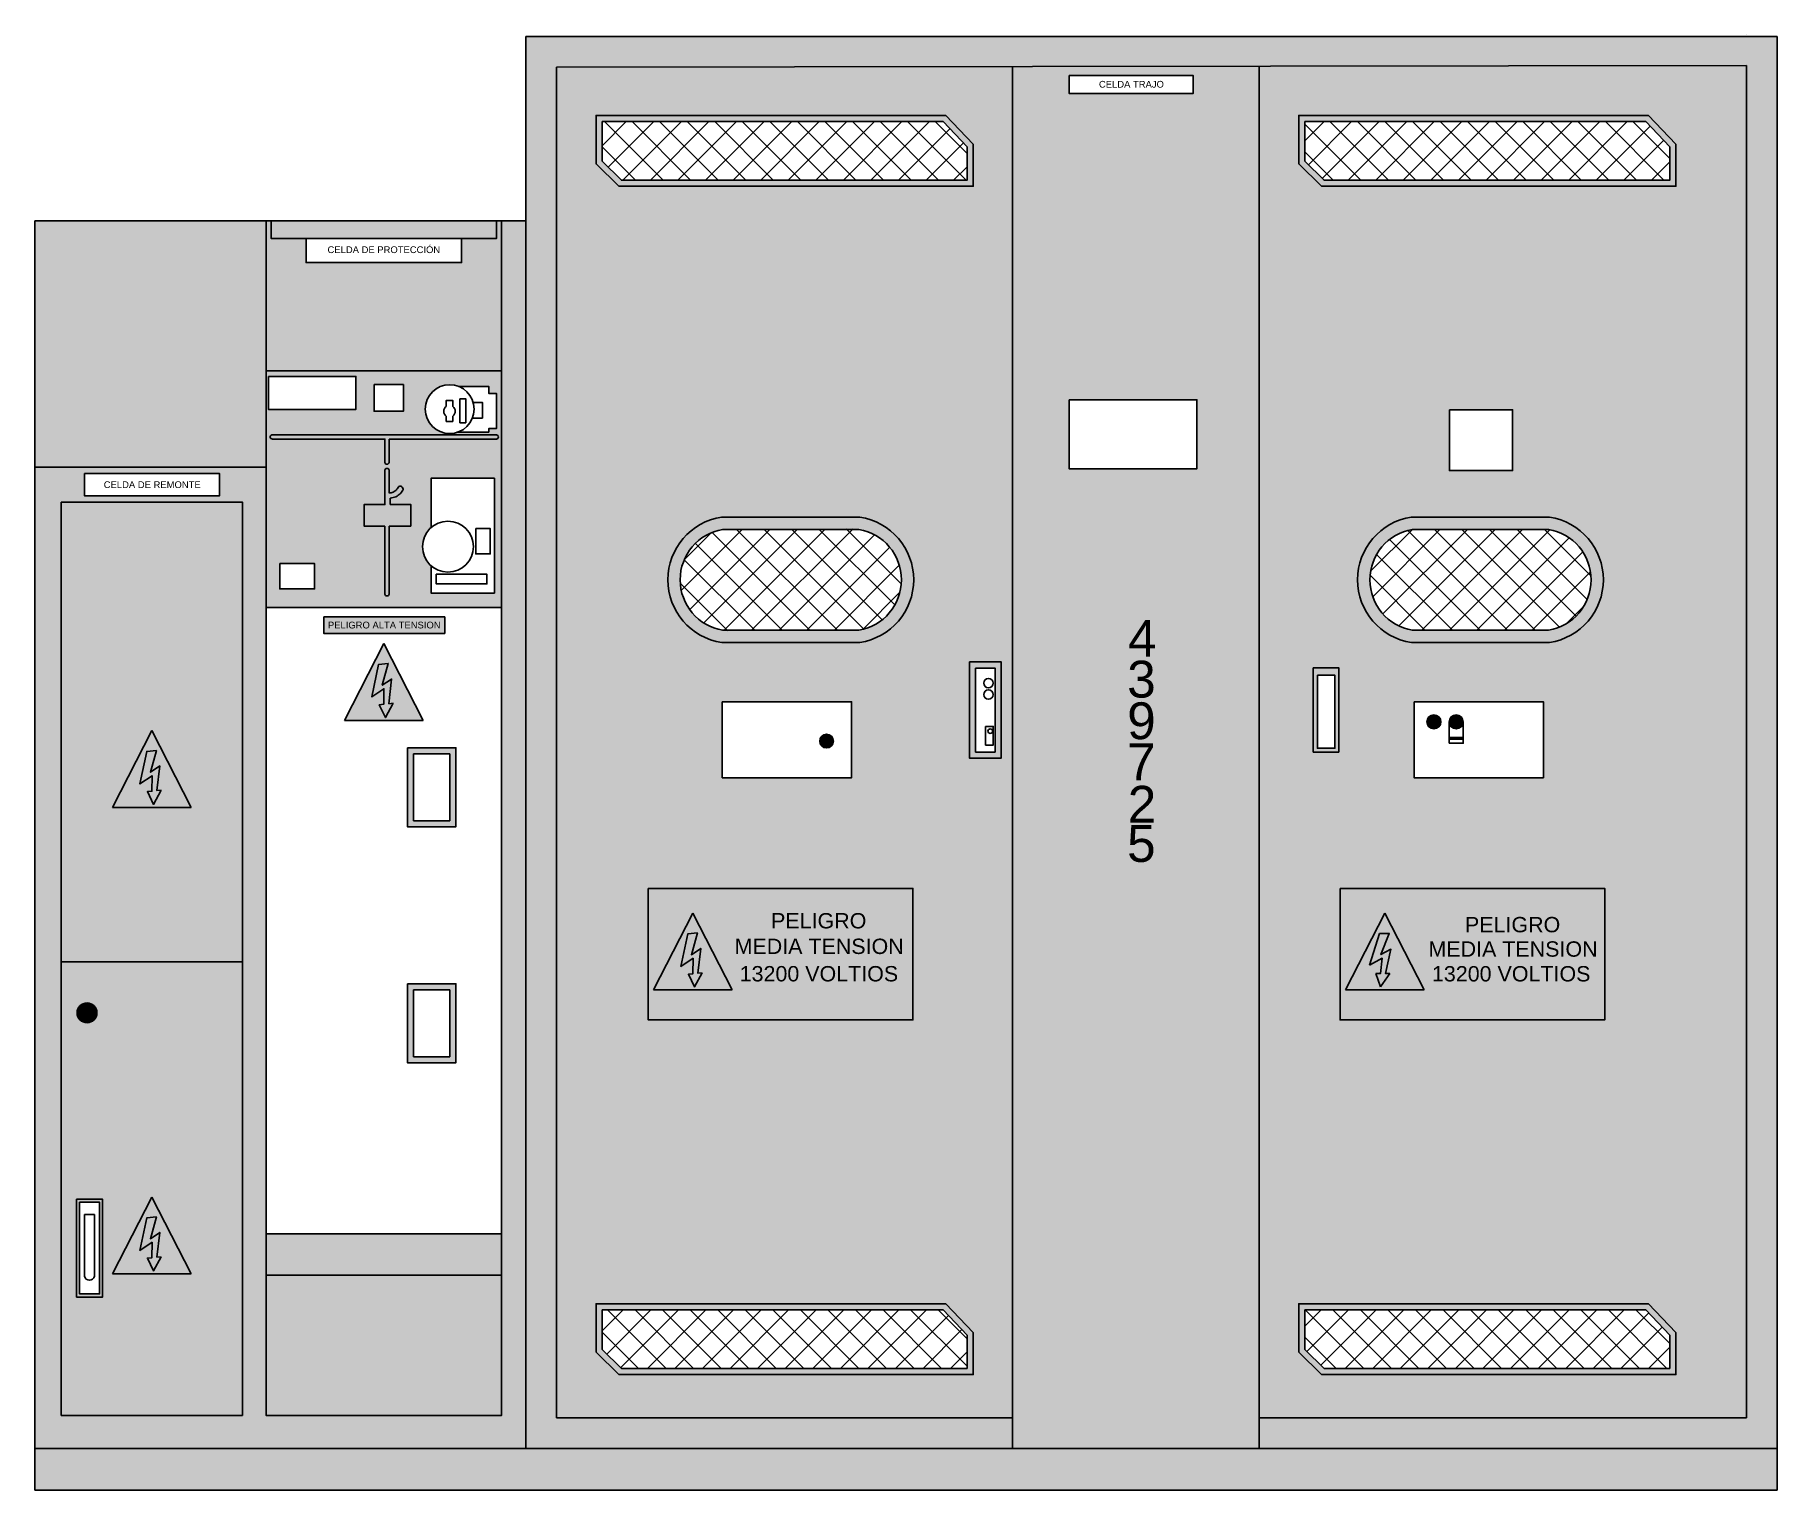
# Model space of a CAD drawing. Header units: metres. Extents: x 81 to 650, y -25 to 177.
# Drawn here: x 235.554 to 238.393, y 34.676 to 37.047 of the extents above; entities that cross this region are included whole.
import ezdxf

# ---------------------------------------------------------------- set-up
doc = ezdxf.new("R2010")
doc.units = ezdxf.units.M
doc.layers.add('EQUIPOS', color=7, linetype='Continuous', true_color=0xc7c7c7)
doc.layers.add('RE80', color=7, linetype='Continuous', lineweight=15)
doc.styles.add('ROMANS', font='arial.ttf')
pattern_1 = [(45, (150.3793699838491, -138.0478908031849), (-0.02245064030267288, 0.02245064030267288), []), (135, (150.3793699838491, -138.0478908031849), (-0.02245064030267288, -0.02245064030267288), [])]

msp = doc.modelspace()

# ---------------------------------------------------------------- texts
at = {"layer": 'RE80', "style": 'ROMANS'}
for s, height, p in [('PELIGRO ALTA TENSION', 0.011, (236.0317080534778, 36.07967879064925, -9.81162884272635e-09)), ('4', 0.06, (237.335192363609, 36.03360260328989, -9.81162884272635e-09)), ('3', 0.06, (237.3338417496936, 35.96711684283552, -9.81162884272635e-09)), ('9', 0.06, (237.3338008219992, 35.89930619125089, -9.81162884272635e-09)), ('7', 0.06, (237.3336166473744, 35.83236546900554, -9.81162884272635e-09)), ('2', 0.06, (237.3346807674289, 35.7632633071532, -9.81162884272635e-09)), ('5', 0.06, (237.3336371112215, 35.69938986302472, -9.81162884272635e-09)), ('PELIGRO', 0.025, (236.7536806668668, 35.5910385895926, -9.81162884272635e-09)), ('PELIGRO', 0.025, (237.8841510950311, 35.58471675629331, -9.81162884272635e-09)), ('MEDIA TENSION', 0.025, (236.6942417173443, 35.54937192292594, -9.81162884272635e-09)), ('MEDIA TENSION', 0.025, (237.8247121455086, 35.54497503797823, -9.81162884272635e-09)), ('13200 VOLTIOS', 0.025, (236.7025371461462, 35.50472713006817, -9.81162884272635e-09)), ('13200 VOLTIOS', 0.025, (237.8303874660111, 35.50465967305905, -9.81162884272635e-09))]:
    msp.add_text(s, height=height, dxfattribs=at).set_placement(p)
at = {"layer": 'RE80', "ltscale": 0.015, "char_height": 0.011, "width": 0.1824428785811733, "attachment_point": 4, "style": 'ROMANS'}
for s, insert in [('\\pxqc;CELDA TRAJO', (237.2495394178288, 36.96608302356243, -9.81162884272635e-09)), ('\\pxqc;CELDA DE PROTECCIÓN', (236.0316070038384, 36.69655354743705, -9.81162884272635e-09)), ('\\pxqc;CELDA DE REMONTE', (235.6542133286947, 36.31377699410854, -9.81162884272635e-09))]:
    msp.add_mtext(s, dxfattribs=dict(at, insert=insert))

# ---------------------------------------------------------------- hatches: boundary and pattern name
at = {"transparency": 33554687}
h = msp.add_hatch(color=256, dxfattribs=at)
h.dxf.hatch_style = 1
h.paths.add_polyline_path([(237.0830072694893, 36.86834268693443), (237.0382403667734, 36.91530922995264), (236.4685324828207, 36.91530922995264), (236.4685324828207, 36.83646927154896), (236.5056917099266, 36.79990516243629), (237.0830072694893, 36.79990516243629)])
h.paths.add_polyline_path([(236.4785324828207, 36.84065877211378), (236.4785324828207, 36.90530922995265), (237.0339570870636, 36.90530922995265), (237.0730072694893, 36.86434030064333), (237.0730072694893, 36.80990516243628), (236.5097866387147, 36.80990516243628)], flags=16)
h = msp.add_hatch(dxfattribs=at)
h.set_pattern_fill('ANSI37', color=256, scale=0.01)
h.set_pattern_definition(pattern_1)
h.paths.add_polyline_path([(237.0339570870636, 36.90530922995265), (236.4785324828207, 36.90530922995265), (236.4785324828207, 36.84065877211378), (236.5097866387147, 36.80990516243628), (237.0730072694893, 36.80990516243628), (237.0730072694893, 36.86434030064333)])
h = msp.add_hatch(color=256, dxfattribs=at)
h.dxf.hatch_style = 1
h.paths.add_polyline_path([(238.2277888388718, 36.86834268693443), (238.183021936156, 36.91530922995264), (237.6133140522032, 36.91530922995264), (237.6133140522032, 36.83646927154896), (237.6504732793091, 36.79990516243629), (238.2277888388718, 36.79990516243629)])
h.paths.add_polyline_path([(237.6233140522032, 36.84065877211378), (237.6233140522032, 36.90530922995265), (238.1787386564462, 36.90530922995265), (238.2177888388718, 36.86434030064333), (238.2177888388718, 36.80990516243628), (237.6545682080972, 36.80990516243628)], flags=16)
h = msp.add_hatch(dxfattribs=at)
h.set_pattern_fill('ANSI37', color=256, scale=0.01)
h.set_pattern_definition([(45, (150.4834360743852, -138.0478908031849), (-0.02245064030267288, 0.02245064030267288), []), (135, (150.4834360743852, -138.0478908031849), (-0.02245064030267288, -0.02245064030267288), [])])
h.paths.add_polyline_path([(238.0202712774125, 36.24100024014311), (237.7986057461542, 36.24100024014311, 0.8451280162806809), (237.7986057461542, 36.07680292269518), (238.0202712774125, 36.07680292269512, 0.8451280162807256)])
h.paths.add_polyline_path([(238.1787386564462, 36.90530922995265), (237.6233140522032, 36.90530922995265), (237.6233140522032, 36.84065877211378), (237.6545682080972, 36.80990516243628), (238.2177888388718, 36.80990516243628), (238.2177888388718, 36.86434030064333)])
h.paths.add_polyline_path([(238.1787386564462, 34.96964873537661), (237.6233140522032, 34.96964873537661), (237.6233140522032, 34.90499827753774), (237.6545682080972, 34.87424466786024), (238.2177888388718, 34.87424466786024), (238.2177888388718, 34.92867980606729)])
h = msp.add_hatch(color=102, dxfattribs=at)
h.dxf.hatch_style = 1
h.paths.add_polyline_path([(236.3064889460361, 36.74391573865506), (235.9391217756306, 36.74391573865506), (235.9391217756306, 36.71494223326943), (236.3064889460361, 36.71494223326943)])
h = msp.add_hatch(color=256, dxfattribs=at)
h.dxf.hatch_style = 1
h.paths.add_polyline_path([(236.3064576469755, 36.39490400174589), (235.9405605777322, 36.39490400174589, 1), (235.9414222704338, 36.38823458382842), (236.124573872288, 36.38823458382842), (236.124573872288, 36.35000212096384, 0.8736525840316934), (236.1312377152445, 36.34996097235413), (236.1312377152445, 36.38819343521868), (236.3064164983656, 36.38824015878947, 0.8736525840051664)])
h = msp.add_hatch(color=256, dxfattribs=at)
h.dxf.hatch_style = 1
edge = h.paths.add_edge_path()
edge.add_line((236.1670194155371, 36.28143616645548), (236.1330706203156, 36.28143616645548))
edge.add_line((236.1330706203156, 36.28143616645548), (236.1330706203156, 36.29206058188095))
edge.add_spline(control_points=[(236.1330706203156, 36.29206058188095), (236.1346454971145, 36.29224892178277), (236.1393271201459, 36.29280879822701), (236.1459906863037, 36.29593621308274), (236.1512757765374, 36.30056956011188), (236.1536178042597, 36.3042340996621), (236.1547420614943, 36.30720297202657), (236.1529078154449, 36.30967855504429), (236.1505159927561, 36.31189891082755), (236.1467301924179, 36.31103272687332), (236.1447623853236, 36.30720623888712), (236.140956311156, 36.30309188026374), (236.1359488412291, 36.30057054173307), (236.1323975634593, 36.30026858523462), (236.1313024200043, 36.30017546785422)], knot_values=[0, 0, 0, 0, 0.004744850400490663, 0.01410497692899105, 0.02157267402744764, 0.02540063675111798, 0.02728628536897899, 0.03053895252552371, 0.03368873879008212, 0.03656794321035224, 0.04062235776694156, 0.04599211527873268, 0.05337108997953751, 0.0566612340890307, 0.0566612340890307, 0.0566612340890307, 0.0566612340890307], degree=3, periodic=0)
edge.add_line((236.1313024200043, 36.30017546785419), (236.1313024200043, 36.33735050959106))
edge.add_arc((236.1279677110456, 36.33691966324025), 0.003362426566850112, 7.361865679523738, 171.9305511075677)
edge.add_line((236.1246385770479, 36.33739165820077), (236.1246385770479, 36.28143616645548))
edge.add_line((236.1246385770479, 36.28143616645548), (236.0905232819588, 36.28143616645548))
edge.add_line((236.0905232819588, 36.28143616645548), (236.0905232819588, 36.24642829648235))
edge.add_line((236.0905232819588, 36.24642829648235), (236.1246385770479, 36.24642829648235))
edge.add_line((236.1246385770479, 36.24642829648235), (236.1246385770479, 36.13549457645195))
edge.add_arc((236.1279732860066, 36.13592542280276), 0.003362426566849572, 187.3618656795237, 352.8459838771693)
edge.add_line((236.1313095359834, 36.1355066764477), (236.1313095359834, 36.24644039647816))
edge.add_line((236.1313095359834, 36.24644039647816), (236.1670194155371, 36.24644039647816))
edge.add_line((236.1670194155371, 36.24644039647816), (236.1670194155371, 36.28143616645548))
h = msp.add_hatch(color=256, dxfattribs=at)
h.dxf.hatch_style = 1
h.paths.add_polyline_path([(236.8982095323273, 36.26100024014312), (236.6733682337948, 36.26100024014312, 0.859913284335704), (236.6733682337948, 36.05680292269517), (236.8982095323273, 36.05680292269511, 0.8599132843357048)])
h.paths.add_polyline_path([(236.8966216486902, 36.24100024014311, -0.8451280162807256), (236.8966216486902, 36.07680292269512), (236.6749561174319, 36.07680292269518, -0.8451280162806809), (236.6749561174319, 36.24100024014311)], flags=16)
h = msp.add_hatch(color=256, dxfattribs=at)
h.dxf.hatch_style = 1
h.paths.add_polyline_path([(238.0218591610496, 36.26100024014312), (237.7970178625171, 36.26100024014312, 0.859913284335704), (237.7970178625171, 36.05680292269517), (238.0218591610496, 36.05680292269511, 0.8599132843357048)])
h.paths.add_polyline_path([(238.0202712774125, 36.24100024014311, -0.8451280162807256), (238.0202712774125, 36.07680292269512), (237.7986057461542, 36.07680292269518, -0.8451280162806809), (237.7986057461542, 36.24100024014311)], flags=16)
h = msp.add_hatch(dxfattribs=at)
h.set_pattern_fill('ANSI37', color=256, scale=0.01)
h.set_pattern_definition(pattern_1)
h.paths.add_polyline_path([(236.6749561174319, 36.24100024014311, 1), (236.702715699756, 36.07680292269517), (236.8966216486902, 36.07680292269512, 1), (236.8688620663661, 36.24100024014311)])
h = msp.add_hatch(color=2, dxfattribs=at)
h.dxf.hatch_style = 1
h.paths.add_polyline_path([(236.221920720832, 36.07166830692944), (236.221920720832, 36.09843176597411), (236.0249676389947, 36.09843176597411), (236.0249676389947, 36.07166830692944)])
h = msp.add_hatch(color=2, dxfattribs=at)
h.dxf.hatch_style = 1
h.paths.add_polyline_path([(236.1228053608334, 36.05495154716147), (236.0587252006103, 35.92972821301493), (236.1868855210564, 35.92972821301493)])
h.paths.add_polyline_path([(236.1032497027095, 35.968098814706), (236.1143155149269, 36.02101999028758), (236.1299950147189, 36.02268855597134), (236.12026105403, 35.98705952379461), (236.1354956885097, 35.99730011744413), (236.1309617802501, 35.95701317056046), (236.1379104371088, 35.95775262593443), (236.1252516517819, 35.93459264414278), (236.1153265296785, 35.95538567541956), (236.1225974796529, 35.95615942826734), (236.122986554246, 35.98135567224639)], flags=16)
h = msp.add_hatch(color=256, dxfattribs=at)
h.dxf.hatch_style = 1
h.paths.add_polyline_path([(236.1299950147189, 36.02268855597134), (236.1143155149269, 36.02101999028758), (236.1032497027095, 35.968098814706), (236.122986554246, 35.98135567224639), (236.1225974796529, 35.95615942826734), (236.1153265296785, 35.95538567541956), (236.1252516517819, 35.93459264414278), (236.1379104371088, 35.95775262593443), (236.1309617802501, 35.95701317056046), (236.1354956885097, 35.99730011744413), (236.12026105403, 35.98705952379461)])
h = msp.add_hatch(color=256, dxfattribs=at)
h.dxf.hatch_style = 1
h.paths.add_polyline_path([(237.1286687045765, 36.02516852452738), (237.0768784946752, 36.02516852452738), (237.0768784946752, 35.86838570468077), (237.1286687045765, 35.86838570468077)])
h.paths.add_polyline_path([(237.0868784946751, 36.01516852452738), (237.1186687045765, 36.01516852452738), (237.1186687045765, 35.87838570468077), (237.0868784946751, 35.87838570468077)], flags=16)
h.paths.add_polyline_path([(237.103147686047, 35.92005725760583), (237.1157133532492, 35.92005725760583), (237.1157133532492, 35.88955896599518), (237.103147686047, 35.88955896599518)], flags=0)
h.paths.add_polyline_path([(237.1145959178472, 35.91232547661636, -1), (237.1070668581461, 35.91232547661636, -1)], flags=0)
h.paths.add_polyline_path([(237.1000426022326, 35.97207118445701, -1), (237.1153744984487, 35.97207118445701, -1)], flags=0)
h.paths.add_polyline_path([(237.1000426022326, 35.99055995085016, -1), (237.1153744984487, 35.99055995085016, -1)], flags=0)
h = msp.add_hatch(color=256, dxfattribs=at)
h.dxf.hatch_style = 1
h.paths.add_polyline_path([(237.6784179948866, 36.01560146476584), (237.6370020505226, 36.01560146476584), (237.6370020505226, 35.87838570468077), (237.6784179948866, 35.87838570468077)])
h.paths.add_polyline_path([(237.6723045904026, 36.00333179980692), (237.6723045904026, 35.88459169098994), (237.6437194823695, 35.88459169098994), (237.6437194823695, 36.00333179980692)], flags=16)
h = msp.add_hatch(color=256, dxfattribs=at)
h.dxf.hatch_style = 1
h.paths.add_polyline_path([(237.8221817796382, 35.92752969258203, 1), (237.8449505966673, 35.92752969258203, 1)])
h = msp.add_hatch(color=256, dxfattribs=at)
h.dxf.hatch_style = 1
h.paths.add_polyline_path([(237.8584903960534, 35.92752969258203, 1), (237.8812592130824, 35.92752969258203, 1)])
h = msp.add_hatch(color=2, dxfattribs=at)
h.dxf.hatch_style = 1
h.paths.add_polyline_path([(235.6809815098948, 35.78816590497814), (235.8091418303409, 35.78816590497814), (235.7450616701178, 35.91338923912468)])
h.paths.add_polyline_path([(235.725506011994, 35.82653650666921), (235.7365718242114, 35.8794576822508), (235.7522513240034, 35.88112624793456), (235.7425173633145, 35.84549721575783), (235.7577519977942, 35.85573780940734), (235.7532180895346, 35.81545086252368), (235.7601667463933, 35.81619031789765), (235.7475079610663, 35.793030336106), (235.737582838963, 35.81382336738278), (235.7448537889374, 35.81459712023056), (235.7452428635304, 35.83979336420961)], flags=16)
h = msp.add_hatch(color=256, dxfattribs=at)
h.dxf.hatch_style = 1
h.paths.add_polyline_path([(235.725506011994, 35.82653650666921), (235.7452428635304, 35.83979336420961), (235.7448537889374, 35.81459712023056), (235.737582838963, 35.81382336738278), (235.7475079610663, 35.793030336106), (235.7601667463933, 35.81619031789765), (235.7532180895346, 35.81545086252368), (235.7577519977942, 35.85573780940734), (235.7425173633145, 35.84549721575783), (235.7522513240034, 35.88112624793456), (235.7365718242114, 35.8794576822508)])
h = msp.add_hatch(color=256, dxfattribs=at)
h.dxf.hatch_style = 1
h.paths.add_polyline_path([(236.2402791029142, 35.88524822020474), (236.1612014583839, 35.88524822020474), (236.1612014583839, 35.75652335947541), (236.2402791029142, 35.75652335947541)])
h.paths.add_polyline_path([(236.1712014583838, 35.87524822020475), (236.2302791029142, 35.87524822020475), (236.2302791029142, 35.7665233594754), (236.1712014583838, 35.7665233594754)], flags=16)
h = msp.add_hatch(color=256, dxfattribs=at)
h.dxf.hatch_style = 1
h.paths.add_polyline_path([(236.8552846357221, 35.89629128091696, 1), (236.832901872475, 35.89629128091696, 1)])
h = msp.add_hatch(color=2, dxfattribs=at)
h.dxf.hatch_style = 1
h.paths.add_polyline_path([(236.5536730552642, 35.44186793910393), (236.9848532919016, 35.44186793910393), (236.9848532919016, 35.65612668762975), (236.5536730552642, 35.65612668762975)])
h.paths.add_polyline_path([(236.6264462207455, 35.61599102467932), (236.6905263809685, 35.49076769053278), (236.5623660605224, 35.49076769053278)], flags=16)
h.paths.add_polyline_path([(236.6179563748391, 35.58205946780544), (236.6336358746311, 35.58372803348919), (236.6239019139421, 35.54809900131247), (236.6391365484218, 35.55833959496198), (236.6346026401622, 35.51805264807831), (236.641551297021, 35.51879210345228), (236.628892511694, 35.49563212166063), (236.6189673895907, 35.51642515293742), (236.6262383395651, 35.51719890578519), (236.6266274141581, 35.54239514976425), (236.6068905626217, 35.52913829222385)], flags=0)
h = msp.add_hatch(color=2, dxfattribs=at)
h.dxf.hatch_style = 1
h.paths.add_polyline_path([(237.6808006240526, 35.65612668762975), (237.6808006240526, 35.44186793910393), (238.11198086069, 35.44186793910393), (238.11198086069, 35.65612668762975)])
h.paths.add_polyline_path([(237.817653949757, 35.49076769053278), (237.6894936293108, 35.49076769053278), (237.7535737895339, 35.61599102467932)], flags=16)
h.paths.add_polyline_path([(237.7608077093969, 35.58289375064732), (237.7473581540917, 35.54849480609033), (237.7635909062456, 35.55706578057021), (237.7548193085656, 35.51748480676389), (237.761807199978, 35.51748480676389), (237.7467687109286, 35.49579440682163), (237.7390996236609, 35.5175209642785), (237.7464116279689, 35.5175209642785), (237.749464772701, 35.54253456851569), (237.7284359022338, 35.53144068789209), (237.7450396776501, 35.58289375064732)], flags=0)
h = msp.add_hatch(color=2, dxfattribs=at)
h.dxf.hatch_style = 1
h.paths.add_polyline_path([(236.6264462207455, 35.61599102467932), (236.5623660605224, 35.49076769053278), (236.6905263809685, 35.49076769053278)])
h.paths.add_polyline_path([(236.6068905626217, 35.52913829222385), (236.6179563748391, 35.58205946780544), (236.6336358746311, 35.58372803348919), (236.6239019139421, 35.54809900131247), (236.6391365484218, 35.55833959496198), (236.6346026401622, 35.51805264807831), (236.641551297021, 35.51879210345228), (236.628892511694, 35.49563212166063), (236.6189673895907, 35.51642515293742), (236.6262383395651, 35.51719890578519), (236.6266274141581, 35.54239514976425)], flags=16)
h = msp.add_hatch(color=2, dxfattribs=at)
h.dxf.hatch_style = 1
h.paths.add_polyline_path([(237.7535737895339, 35.61599102467932), (237.6894936293108, 35.49076769053278), (237.817653949757, 35.49076769053278)])
h.paths.add_polyline_path([(237.7390996236609, 35.5175209642785), (237.7464116279689, 35.5175209642785), (237.749464772701, 35.54253456851569), (237.7284359022338, 35.53144068789209), (237.7450396776501, 35.58289375064732), (237.7608077093969, 35.58289375064732), (237.7473581540917, 35.54849480609033), (237.7635909062456, 35.55706578057021), (237.7548193085656, 35.51748480676389), (237.761807199978, 35.51748480676389), (237.7467687109286, 35.49579440682163)], flags=16)
h = msp.add_hatch(color=256, dxfattribs=at)
h.dxf.hatch_style = 1
h.paths.add_polyline_path([(236.6391365484218, 35.55833959496198), (236.6239019139421, 35.54809900131247), (236.6336358746311, 35.58372803348919), (236.6179563748391, 35.58205946780544), (236.6068905626217, 35.52913829222385), (236.6266274141581, 35.54239514976425), (236.6262383395651, 35.51719890578519), (236.6189673895907, 35.51642515293742), (236.628892511694, 35.49563212166063), (236.641551297021, 35.51879210345228), (236.6346026401622, 35.51805264807831)])
h = msp.add_hatch(color=256, dxfattribs=at)
h.dxf.hatch_style = 1
h.paths.add_polyline_path([(237.761807199978, 35.51748480676389), (237.7548193085656, 35.51748480676389), (237.7635909062456, 35.55706578057021), (237.7473581540917, 35.54849480609033), (237.7608077093969, 35.58289375064732), (237.7450396776501, 35.58289375064732), (237.7284359022338, 35.53144068789209), (237.749464772701, 35.54253456851569), (237.7464116279689, 35.5175209642785), (237.7390996236609, 35.5175209642785), (237.7467687109286, 35.49579440682163)])
h = msp.add_hatch(color=256, dxfattribs=at)
h.dxf.hatch_style = 1
h.paths.add_polyline_path([(236.2402791029142, 35.50083786803183), (236.1612014583839, 35.50083786803183), (236.1612014583839, 35.3721130073025), (236.2402791029142, 35.3721130073025)])
h.paths.add_polyline_path([(236.1712014583838, 35.49083786803184), (236.2302791029142, 35.49083786803184), (236.2302791029142, 35.38211300730249), (236.1712014583838, 35.38211300730249)], flags=16)
h = msp.add_hatch(color=256, dxfattribs=at)
h.dxf.hatch_style = 1
h.paths.add_polyline_path([(235.6230301487518, 35.45352799218477, 1), (235.655376415105, 35.45352799218477, 1)])
h = msp.add_hatch(color=256, dxfattribs=at)
h.dxf.hatch_style = 1
h.paths.add_polyline_path([(235.6646271460117, 35.14991942019321), (235.6220983946579, 35.14991942019321), (235.6220983946579, 34.9905379176663), (235.6646271460117, 34.9905379176663)])
h.paths.add_polyline_path([(235.6596271460117, 35.14491942019322), (235.6596271460117, 34.9955379176663), (235.6270983946579, 34.9955379176663), (235.6270983946579, 35.14491942019322)], flags=16)
h.paths.add_polyline_path([(235.6512749769681, 35.12496169575115), (235.6512749769681, 35.02468211609778, -0.8191559307751446), (235.6350080541962, 35.02468211609778), (235.6350080541962, 35.12496169575115)], flags=0)
h = msp.add_hatch(color=2, dxfattribs=at)
h.dxf.hatch_style = 1
h.paths.add_polyline_path([(235.6809815098948, 35.02822753492569), (235.8091418303409, 35.02822753492569), (235.7450616701178, 35.15345086907223)])
h.paths.add_polyline_path([(235.725506011994, 35.06659813661676), (235.7365718242114, 35.11951931219835), (235.7522513240034, 35.12118787788211), (235.7425173633145, 35.08555884570538), (235.7577519977942, 35.09579943935489), (235.7532180895346, 35.05551249247122), (235.7601667463933, 35.0562519478452), (235.7475079610663, 35.03309196605355), (235.737582838963, 35.05388499733033), (235.7448537889374, 35.05465875017811), (235.7452428635304, 35.07985499415716)], flags=16)
h = msp.add_hatch(color=256, dxfattribs=at)
h.dxf.hatch_style = 1
h.paths.add_polyline_path([(235.725506011994, 35.06659813661676), (235.7452428635304, 35.07985499415716), (235.7448537889374, 35.05465875017811), (235.737582838963, 35.05388499733033), (235.7475079610663, 35.03309196605355), (235.7601667463933, 35.0562519478452), (235.7532180895346, 35.05551249247122), (235.7577519977942, 35.09579943935489), (235.7425173633145, 35.08555884570538), (235.7522513240034, 35.12118787788211), (235.7365718242114, 35.11951931219835)])
h = msp.add_hatch(color=256, dxfattribs=at)
h.dxf.hatch_style = 1
h.paths.add_polyline_path([(236.3145867828614, 35.09343712154498), (235.9310239388053, 35.09343712154498), (235.9310239388053, 35.02644854625157), (236.3145867828614, 35.02644854625157)])
h = msp.add_hatch(color=256, dxfattribs=at)
h.dxf.hatch_style = 1
h.paths.add_polyline_path([(237.0382403667734, 34.9796487353766), (236.4685324828207, 34.9796487353766), (236.4685324828207, 34.90080877697292), (236.5056917099266, 34.86424466786025), (237.0830072694893, 34.86424466786025), (237.0830072694893, 34.93268219235839)])
h.paths.add_polyline_path([(237.0339570870636, 34.96964873537661), (237.0730072694893, 34.92867980606729), (237.0730072694893, 34.87424466786024), (236.5097866387147, 34.87424466786024), (236.4785324828207, 34.90499827753774), (236.4785324828207, 34.96964873537661)], flags=16)
h = msp.add_hatch(color=256, dxfattribs=at)
h.dxf.hatch_style = 1
h.paths.add_polyline_path([(238.183021936156, 34.9796487353766), (237.6133140522032, 34.9796487353766), (237.6133140522032, 34.90080877697292), (237.6504732793091, 34.86424466786025), (238.2277888388718, 34.86424466786025), (238.2277888388718, 34.93268219235839)])
h.paths.add_polyline_path([(238.1787386564462, 34.96964873537661), (238.2177888388718, 34.92867980606729), (238.2177888388718, 34.87424466786024), (237.6545682080972, 34.87424466786024), (237.6233140522032, 34.90499827753774), (237.6233140522032, 34.96964873537661)], flags=16)
h = msp.add_hatch(dxfattribs=at)
h.set_pattern_fill('ANSI37', color=256, scale=0.01)
h.set_pattern_definition(pattern_1)
h.paths.add_polyline_path([(237.0339570870636, 34.96964873537661), (236.4785324828207, 34.96964873537661), (236.4785324828207, 34.90499827753774), (236.5097866387147, 34.87424466786024), (237.0730072694893, 34.87424466786024), (237.0730072694893, 34.92867980606729)])
at = {"layer": 'EQUIPOS', "transparency": 33554687}
h = msp.add_hatch(color=256, dxfattribs=at)
h.dxf.hatch_style = 1
h.paths.add_polyline_path([(237.1468734495643, 36.99501712966149), (236.4042242064506, 36.99391573865506), (236.4042242064506, 36.74391573865506), (236.4042242064506, 34.79391573865507), (237.1468734495643, 34.79391573865507)], flags=17)
h.paths.add_polyline_path([(236.5056917099266, 36.79990516243629), (236.4685324828207, 36.83646927154896), (236.4685324828207, 36.91530922995264), (237.0382403667734, 36.91530922995264), (237.0830072694893, 36.86834268693443), (237.0830072694893, 36.79990516243629)], flags=16)
h.paths.add_polyline_path([(236.5097866387147, 36.80990516243628), (236.4785324828207, 36.84065877211378), (236.4785324828207, 36.90530922995265), (237.0339570870636, 36.90530922995265), (237.0730072694893, 36.86434030064333), (237.0730072694893, 36.80990516243628)], flags=0)
edge = h.paths.add_edge_path(flags=16)
edge.add_line((236.6733682337948, 36.26100024014312), (236.8982095323273, 36.26100024014312))
edge.add_arc((236.8827418575281, 36.15890158141912), 0.1032636677487939, -81.3853496685656, 81.3853496685656, ccw=False)
edge.add_line((236.8982095323273, 36.05680292269511), (236.6733682337948, 36.05680292269517))
edge.add_arc((236.688835908594, 36.15890158141914), 0.1032636677487658, 98.61465033143668, 261.38534966856326, ccw=False)
edge = h.paths.add_edge_path(flags=0)
edge.add_line((236.6749561174319, 36.24100024014311), (236.8966216486902, 36.24100024014311))
edge.add_arc((236.8827418575281, 36.15890158141912), 0.08326366774879478, -80.40417783940842, 80.40417783940842, ccw=False)
edge.add_line((236.8966216486902, 36.07680292269512), (236.6749561174319, 36.07680292269518))
edge.add_arc((236.6888359085939, 36.15890158141914), 0.08326366774876201, 99.59582216059482, 260.40417783942445, ccw=False)
h.paths.add_polyline_path([(236.6741463226911, 35.96035620815911), (236.8847474214251, 35.96035620815911), (236.8847474214251, 35.83653953721938), (236.6741463226911, 35.83653953721938)], flags=16)
edge = h.paths.add_edge_path(flags=0)
edge.add_arc((236.8440932540985, 35.89629128091696), 0.01119138162357558, 0, 360)
h.paths.add_polyline_path([(237.0768784946752, 36.02516852452738), (237.1286687045765, 36.02516852452738), (237.1286687045765, 35.86838570468077), (237.0768784946752, 35.86838570468077)], flags=16)
h.paths.add_polyline_path([(237.0868784946751, 36.01516852452738), (237.1186687045765, 36.01516852452738), (237.1186687045765, 35.87838570468077), (237.0868784946751, 35.87838570468077)], flags=0)
edge = h.paths.add_edge_path(flags=0)
edge.add_arc((237.1077085503406, 35.99055995085017), 0.007665948108041221, 0, 360)
edge = h.paths.add_edge_path(flags=0)
edge.add_arc((237.1077085503406, 35.97207118445702), 0.007665948108041221, 0, 360)
h.paths.add_polyline_path([(237.103147686047, 35.92005725760583), (237.1157133532492, 35.92005725760583), (237.1157133532492, 35.88955896599518), (237.103147686047, 35.88955896599518)], flags=0)
edge = h.paths.add_edge_path(flags=0)
edge.add_arc((237.1108313879967, 35.91232547661637), 0.003764529850542431, 0, 360)
h.paths.add_polyline_path([(236.9848532919016, 35.65612668762975), (236.9848532919016, 35.44186793910393), (236.5536730552642, 35.44186793910393), (236.5536730552642, 35.65612668762975)], flags=16)
h.paths.add_polyline_path([(236.6264462207455, 35.61599102467932), (236.6905263809685, 35.49076769053278), (236.5623660605224, 35.49076769053278)], flags=0)
h.paths.add_polyline_path([(236.6336358746311, 35.58372803348919), (236.6239019139421, 35.54809900131247), (236.6391365484218, 35.55833959496198), (236.6346026401622, 35.51805264807831), (236.641551297021, 35.51879210345228), (236.628892511694, 35.49563212166063), (236.6189673895907, 35.51642515293742), (236.6262383395651, 35.51719890578519), (236.6266274141581, 35.54239514976425), (236.6068905626217, 35.52913829222385), (236.6179563748391, 35.58205946780544)], flags=0)
h.paths.add_polyline_path([(237.0382403667734, 34.9796487353766), (237.0830072694893, 34.93268219235839), (237.0830072694893, 34.86424466786025), (236.5056917099266, 34.86424466786025), (236.4685324828207, 34.90080877697292), (236.4685324828207, 34.9796487353766)], flags=16)
h.paths.add_polyline_path([(237.0339570870636, 34.96964873537661), (237.0730072694893, 34.92867980606729), (237.0730072694893, 34.87424466786024), (236.5097866387147, 34.87424466786024), (236.4785324828207, 34.90499827753774), (236.4785324828207, 34.96964873537661)], flags=0)
h.paths.add_polyline_path([(236.4042242064506, 36.99391573865506), (238.342774917841, 36.99679071946038), (238.3426400779776, 34.79391573865507), (237.5488996899039, 34.79391573865507), (237.5488996899039, 34.74379364286108), (238.3926370068936, 34.74374199697758), (238.3927779688468, 37.04384164080173), (236.3542242064506, 37.04384164080173), (236.3542242064506, 36.74391573865506), (236.3542242064506, 34.74386676997018), (237.1468734495643, 34.74381825123142), (237.1468734495643, 34.79391573865507), (236.4042242064506, 34.79391573865507), (236.4042242064506, 36.74391573865506)])
h.paths.add_polyline_path([(236.6962871461462, 35.47799834249989), (236.9669897382335, 35.47799834249989), (236.9669897382335, 35.52951607783413), (236.6962871461462, 35.52951607783413)], flags=0)
h.paths.add_polyline_path([(236.6913345767202, 35.53132394657305), (236.9793802793122, 35.53132394657305), (236.9793802793122, 35.62495173193003), (236.6913345767202, 35.62495173193003)], flags=0)
h = msp.add_hatch(color=256, dxfattribs=at)
h.dxf.hatch_style = 1
h.paths.add_polyline_path([(237.1468734495643, 34.74381825123142), (237.5488996899039, 34.74379364286108), (237.5488996899039, 36.99561335740906), (237.1468734495643, 36.99501712966149)])
h.paths.add_polyline_path([(237.447460964592, 36.45223931279321), (237.447460964592, 36.33993198708691), (237.2391048823915, 36.33993198708691), (237.2391048823915, 36.45223931279321)], flags=16)
h.paths.add_polyline_path([(237.4415291491221, 36.98014854130336), (237.4415291491221, 36.95120263207188), (237.2392463693818, 36.95120263207188), (237.2392463693818, 36.98014854130336)], flags=16)
h.paths.add_polyline_path([(237.2850330262872, 36.95457279163883), (237.3964136538451, 36.95457279163883), (237.3964136538451, 36.9772405951859), (237.2850330262872, 36.9772405951859)], flags=8)
h = msp.add_hatch(color=256, dxfattribs=at)
h.dxf.hatch_style = 1
h.paths.add_polyline_path([(237.5488996899039, 34.79391573865507), (238.3426400779776, 34.79391573865507), (238.342774917841, 36.99679071946038), (237.5488996899039, 36.99561335740906)])
h.paths.add_polyline_path([(237.8587902082893, 36.43593347912886), (237.9616424876717, 36.43593347912886), (237.9616424876717, 36.33671545471935), (237.8587902082893, 36.33671545471935)], flags=16)
h.paths.add_polyline_path([(237.6504732793091, 36.79990516243629), (237.6133140522032, 36.83646927154896), (237.6133140522032, 36.91530922995264), (238.183021936156, 36.91530922995264), (238.2277888388718, 36.86834268693443), (238.2277888388718, 36.79990516243629)], flags=16)
h.paths.add_polyline_path([(237.6545682080972, 36.80990516243628), (237.6233140522032, 36.84065877211378), (237.6233140522032, 36.90530922995265), (238.1787386564462, 36.90530922995265), (238.2177888388718, 36.86434030064333), (238.2177888388718, 36.80990516243628)], flags=0)
h.paths.add_polyline_path([(238.0218591610496, 36.26100024014312, -0.8599132843357048), (238.0218591610496, 36.05680292269511), (237.7970178625171, 36.05680292269517, -0.859913284335704), (237.7970178625171, 36.26100024014312)], flags=16)
h.paths.add_polyline_path([(238.0202712774125, 36.24100024014311, -0.8451280162807256), (238.0202712774125, 36.07680292269512), (237.7986057461542, 36.07680292269518, -0.8451280162806809), (237.7986057461542, 36.24100024014311)], flags=0)
h.paths.add_polyline_path([(237.6784179948866, 36.01560146476584), (237.6784179948866, 35.87838570468077), (237.6370020505226, 35.87838570468077), (237.6370020505226, 36.01560146476584)], flags=16)
h.paths.add_polyline_path([(237.6723045904026, 36.00333179980692), (237.6723045904026, 35.88459169098994), (237.6437194823695, 35.88459169098994), (237.6437194823695, 36.00333179980692)], flags=0)
h.paths.add_polyline_path([(238.0118749902135, 35.96035620815911), (238.0118749902135, 35.83653953721938), (237.8012738914795, 35.83653953721938), (237.8012738914795, 35.96035620815911)], flags=16)
h.paths.add_polyline_path([(237.8812592130824, 35.92752969258203), (237.8812592130824, 35.89255554166107), (237.8584903960534, 35.89255554166107), (237.8584903960534, 35.92752969258203, -1)], flags=0)
h.paths.add_polyline_path([(237.8449505966673, 35.92752969258203, -1), (237.8221817796382, 35.92752969258203, -1)], flags=0)
h.paths.add_polyline_path([(238.11198086069, 35.65612668762975), (238.11198086069, 35.44186793910393), (237.6808006240526, 35.44186793910393), (237.6808006240526, 35.65612668762975)], flags=16)
h.paths.add_polyline_path([(237.7535737895339, 35.61599102467932), (237.817653949757, 35.49076769053278), (237.6894936293108, 35.49076769053278)], flags=0)
h.paths.add_polyline_path([(237.7608077093969, 35.58289375064732), (237.7473581540917, 35.54849480609033), (237.7635909062456, 35.55706578057021), (237.7548193085656, 35.51748480676389), (237.761807199978, 35.51748480676389), (237.7467687109286, 35.49579440682163), (237.7390996236609, 35.5175209642785), (237.7464116279689, 35.5175209642785), (237.749464772701, 35.54253456851569), (237.7284359022338, 35.53144068789209), (237.7450396776501, 35.58289375064732)], flags=0)
h.paths.add_polyline_path([(238.183021936156, 34.9796487353766), (238.2277888388718, 34.93268219235839), (238.2277888388718, 34.86424466786025), (237.6504732793091, 34.86424466786025), (237.6133140522032, 34.90080877697292), (237.6133140522032, 34.9796487353766)], flags=16)
h.paths.add_polyline_path([(238.1787386564462, 34.96964873537661), (238.2177888388718, 34.92867980606729), (238.2177888388718, 34.87424466786024), (237.6545682080972, 34.87424466786024), (237.6233140522032, 34.90499827753774), (237.6233140522032, 34.96964873537661)], flags=0)
h = msp.add_hatch(color=256, dxfattribs=at)
h.dxf.hatch_style = 1
h.paths.add_polyline_path([(235.9310239388053, 36.74391573865506), (235.5542242064506, 36.74391573865506), (235.5542242064506, 36.34249797400307), (235.9310239388053, 36.34249797400307)])
h = msp.add_hatch(color=256, dxfattribs=at)
h.dxf.hatch_style = 1
h.paths.add_polyline_path([(235.5542242064506, 36.34249797400307), (235.5542242064506, 34.74391573865506), (236.3542242064506, 34.74386676997018), (236.3542242064506, 36.74391573865506), (236.3145867828614, 36.74391573865506), (236.3145867828614, 36.11369139734995), (236.3145867828614, 34.79764101743848), (235.9310239388053, 34.79764101743848), (235.9310239388053, 36.11369139734995), (235.9310239388053, 36.34249797400307)])
h.paths.add_polyline_path([(235.5973337709396, 36.28512520059911), (235.892789569296, 36.28512520059911), (235.892789569296, 35.53665433216378), (235.892789569296, 34.79764101743848), (235.5973337709396, 34.79764101743848), (235.5973337709396, 35.53665433216378)], flags=16)
h.paths.add_polyline_path([(235.6351479926881, 36.33216567994091), (235.8549753475476, 36.33216567994091), (235.8549753475476, 36.29545749466126), (235.6351479926881, 36.29545749466126)], flags=16)
h.paths.add_polyline_path([(235.7450616701178, 35.91338923912468), (235.8091418303409, 35.78816590497814), (235.6809815098948, 35.78816590497814)], flags=0)
h.paths.add_polyline_path([(235.7365718242114, 35.8794576822508), (235.7522513240034, 35.88112624793456), (235.7425173633145, 35.84549721575783), (235.7577519977942, 35.85573780940734), (235.7532180895346, 35.81545086252368), (235.7601667463933, 35.81619031789765), (235.7475079610663, 35.793030336106), (235.737582838963, 35.81382336738278), (235.7448537889374, 35.81459712023056), (235.7452428635304, 35.83979336420961), (235.725506011994, 35.82653650666921)], flags=0)
h.paths.add_polyline_path([(235.655376415105, 35.45352799218477, -1), (235.6230301487518, 35.45352799218477, -1)], flags=0)
h.paths.add_polyline_path([(235.6220983946579, 35.14991942019321), (235.6646271460117, 35.14991942019321), (235.6646271460117, 34.9905379176663), (235.6220983946579, 34.9905379176663)], flags=0)
h.paths.add_polyline_path([(235.6270983946579, 35.14491942019322), (235.6596271460117, 35.14491942019322), (235.6596271460117, 34.9955379176663), (235.6270983946579, 34.9955379176663)], flags=0)
h.paths.add_polyline_path([(235.6350080541962, 35.12496169575115), (235.6512749769681, 35.12496169575115), (235.6512749769681, 35.02468211609778, -0.8191559307751446), (235.6350080541962, 35.02468211609778)], flags=0)
h.paths.add_polyline_path([(235.6637338812185, 36.30226676218494), (235.8271956820371, 36.30226676218494), (235.8271956820371, 36.324934565732), (235.6637338812185, 36.324934565732)], flags=8)
h = msp.add_hatch(color=256, dxfattribs=at)
h.dxf.hatch_style = 1
h.paths.add_polyline_path([(236.3145867828614, 36.74391573865506), (236.3064889460361, 36.74391573865506), (236.3064889460361, 36.71494223326943), (236.2493815370584, 36.71494223326943), (236.2493815370584, 36.67564041237156), (235.9962291846083, 36.67564041237156), (235.9962291846083, 36.71494223326943), (235.9391217756306, 36.71494223326943), (235.9391217756306, 36.74391573865506), (235.9310239388053, 36.74391573865506), (235.9310239388053, 36.49907172921382), (236.3145867828614, 36.49907172921382)])
h = msp.add_hatch(color=256, dxfattribs=at)
h.dxf.hatch_style = 1
h.paths.add_polyline_path([(236.3145867828614, 36.49907172921382), (235.9310239388053, 36.49907172921382), (235.9310239388053, 36.11369139734995), (236.3145867828614, 36.11369139734995)])
edge = h.paths.add_edge_path(flags=16)
edge.add_line((236.0905232819588, 36.28143616645548), (236.1246385770479, 36.28143616645548))
edge.add_line((236.1246385770479, 36.28143616645548), (236.1246385770479, 36.33739165820077))
edge.add_arc((236.1279677110456, 36.33691966324025), 0.003362426566850112, 7.361865679523703, 171.9305511075677, ccw=False)
edge.add_line((236.1313024200043, 36.33735050959106), (236.1313024200043, 36.30017546785422))
edge.add_spline(control_points=[(236.1313024200043, 36.30017546785422), (236.1323975634593, 36.3002685852346), (236.1359488412291, 36.30057054173304), (236.1409563111561, 36.30309188026376), (236.1447623853235, 36.30720623888713), (236.1467301924179, 36.31103272687332), (236.1505159927561, 36.31189891082757), (236.1529078154448, 36.30967855504429), (236.1547420614944, 36.30720297202663), (236.1536178042597, 36.30423409966208), (236.1512757765374, 36.30056956011188), (236.1459906863036, 36.29593621308274), (236.1393271201459, 36.29280879822702), (236.1346454971145, 36.29224892178281), (236.1330706203156, 36.29206058188095)], knot_values=[0, 0, 0, 0, 0.003290144109493193, 0.01066911881029802, 0.01603887632208915, 0.02009329087867846, 0.02297249529896252, 0.02612228156352093, 0.02937494872005907, 0.03126059733792007, 0.03508856006159043, 0.04255625716005752, 0.05191638368855791, 0.05666123408903453, 0.05666123408903453, 0.05666123408903453, 0.05666123408903453], degree=3, periodic=0)
edge.add_line((236.1330706203156, 36.29206058188095), (236.1330706203156, 36.28143616645548))
edge.add_line((236.1330706203156, 36.28143616645548), (236.1670194155371, 36.28143616645548))
edge.add_line((236.1670194155371, 36.28143616645548), (236.1670194155371, 36.24644039647816))
edge.add_line((236.1670194155371, 36.24644039647816), (236.1313095359834, 36.24644039647816))
edge.add_line((236.1313095359834, 36.24644039647816), (236.1313095359834, 36.1355066764477))
edge.add_arc((236.1279732860066, 36.13592542280276), 0.003362426566842412, 187.3618656795237, 352.8459838771392, ccw=False)
edge.add_line((236.1246385770479, 36.13549457645195), (236.1246385770479, 36.24642829648235))
edge.add_line((236.1246385770479, 36.24642829648235), (236.0905232819588, 36.24642829648235))
edge.add_line((236.0905232819588, 36.24642829648235), (236.0905232819588, 36.28143616645548))
h.paths.add_polyline_path([(236.0100020587811, 36.1852490464405), (236.0100020587811, 36.14400825070334), (235.9531042694265, 36.14400825070334), (235.9531042694265, 36.1852490464405)], flags=16)
h.paths.add_polyline_path([(235.9414222704338, 36.38823458382842, -1), (235.9405605777322, 36.39490400174589), (236.3064576469755, 36.39490400174589, -0.873652584005168), (236.3064164983656, 36.38824015878947), (236.1312377152445, 36.38819343521868), (236.1312377152445, 36.34996097235413, -0.8736525840316851), (236.124573872288, 36.35000212096384), (236.124573872288, 36.38823458382842)], flags=16)
h.paths.add_polyline_path([(236.1998204890767, 36.2439700717699), (236.1998204890767, 36.32444204519936), (236.3029850898536, 36.32444204519936), (236.3029850898536, 36.13733430307968), (236.1998204890767, 36.13733430307968), (236.1998204890767, 36.18183530182946, -0.2147873009421256), (236.1858292641889, 36.21290268679968, -0.2147873009421256)], flags=16)
h.paths.add_polyline_path([(235.9348123782891, 36.43642268962924), (235.9348123782891, 36.49012563816598), (236.0772087088747, 36.49012563816598), (236.0772087088747, 36.43642268962924)], flags=16)
h.paths.add_polyline_path([(236.1069338837908, 36.43358679001949), (236.1069338837908, 36.47703826140969), (236.1547825406153, 36.47703826140969), (236.1547825406153, 36.43358679001949)], flags=16)
h.paths.add_polyline_path([(236.2082784004822, 36.16785699772095), (236.2906291471252, 36.16785699772095), (236.2906291471252, 36.15216217110617), (236.2082784004822, 36.15216217110617)], flags=0)
h.paths.add_polyline_path([(236.1903096364647, 36.43691985545479, -0.5268539013026025), (236.2444473209966, 36.4740368008238), (236.2937307028441, 36.4740368008238), (236.2937307028441, 36.46240577618414), (236.3062073391662, 36.46240577618414), (236.3062073391662, 36.40523748766373), (236.2935979203527, 36.40523748766373), (236.2935979203527, 36.39943589672089), (236.2434589559961, 36.39943589672089, -0.5184205999322712)], flags=16)
h.paths.add_polyline_path([(236.2245875363735, 36.41681552789123), (236.2245875363735, 36.42554938392584, -0.5427585125799357), (236.2245875363735, 36.44143535936962), (236.2245875363735, 36.45123032287472), (236.2351775584299, 36.45123032287472), (236.2351775584299, 36.44125555625974, -0.5209790225333802), (236.2351775584299, 36.42572918703572), (236.2351775584299, 36.41681552789123)], flags=0)
h.paths.add_polyline_path([(236.2725293026722, 36.24233819071821), (236.296293541044, 36.24233819071821), (236.296293541044, 36.20095344999118), (236.2725293026722, 36.20095344999118)], flags=0)
h.paths.add_polyline_path([(236.2467670109946, 36.4148049586762), (236.2467670109946, 36.45371727872487), (236.2562860402675, 36.45371727872487), (236.2562860402675, 36.4148049586762)], flags=0)
h = msp.add_hatch(color=256, dxfattribs=at)
h.dxf.hatch_style = 1
h.paths.add_polyline_path([(235.892789569296, 36.28512520059911), (235.5973337709396, 36.28512520059911), (235.5973337709396, 35.53665433216378), (235.892789569296, 35.53665433216378)])
h.paths.add_polyline_path([(235.7450616701178, 35.91338923912468), (235.8091418303409, 35.78816590497814), (235.6809815098948, 35.78816590497814)], flags=16)
h.paths.add_polyline_path([(235.7365718242114, 35.8794576822508), (235.7522513240034, 35.88112624793456), (235.7425173633145, 35.84549721575783), (235.7577519977942, 35.85573780940734), (235.7532180895346, 35.81545086252368), (235.7601667463933, 35.81619031789765), (235.7475079610663, 35.793030336106), (235.737582838963, 35.81382336738278), (235.7448537889374, 35.81459712023056), (235.7452428635304, 35.83979336420961), (235.725506011994, 35.82653650666921)], flags=0)
h = msp.add_hatch(color=256, dxfattribs=at)
h.dxf.hatch_style = 1
h.paths.add_polyline_path([(235.892789569296, 35.53665433216378), (235.5973337709396, 35.53665433216378), (235.5973337709396, 34.79764101743848), (235.892789569296, 34.79764101743848)])
h.paths.add_polyline_path([(235.6646271460117, 35.14991942019321), (235.6646271460117, 34.9905379176663), (235.6220983946579, 34.9905379176663), (235.6220983946579, 35.14991942019321)], flags=16)
h.paths.add_polyline_path([(235.6596271460117, 35.14491942019322), (235.6596271460117, 34.9955379176663), (235.6270983946579, 34.9955379176663), (235.6270983946579, 35.14491942019322)], flags=0)
h.paths.add_polyline_path([(235.6512749769681, 35.12496169575115), (235.6512749769681, 35.02468211609778, -0.8191559307751446), (235.6350080541962, 35.02468211609778), (235.6350080541962, 35.12496169575115)], flags=0)
h.paths.add_polyline_path([(235.6230301487518, 35.45352799218477, -1), (235.655376415105, 35.45352799218477, -1)], flags=16)
h = msp.add_hatch(color=256, dxfattribs=at)
h.dxf.hatch_style = 1
h.paths.add_polyline_path([(236.3145867828614, 35.02644854625157), (235.9310239388053, 35.02644854625157), (235.9310239388053, 34.79764101743848), (236.3145867828614, 34.79764101743848)])
h = msp.add_hatch(color=256, dxfattribs=at)
h.dxf.hatch_style = 1
h.paths.add_polyline_path([(238.3926370068935, 34.74374199697758), (235.5542242064506, 34.74391573865506), (235.5542242064506, 34.6759852637033), (238.3926370068935, 34.6759852637033)])

# ---------------------------------------------------------------- linework, layer by layer
for p, q in [((236.3542242064506, 36.74391573865506), (236.3542242064506, 37.04384164080173)), ((238.3427779689404, 37.04663644304904), (238.3427779581355, 37.04645992193193)), ((238.3927779688468, 37.04384164080173), (238.3926370173411, 34.74391267811226)), ((236.4042242064506, 36.99391573865506), (238.342774917841, 36.99679071946038)), ((236.4042242064506, 36.74391573865506), (236.4042242064506, 36.99391573865506)), ((238.342774917841, 36.99679071946038), (238.3426400779776, 34.79391573865507)), ((235.5542242064506, 36.74391573865506), (236.3542242064506, 36.74391573865506)), ((235.9310239388053, 36.11369139734995), (235.9310239388053, 36.74391573865506)), ((236.3145867828614, 36.74391573865506), (236.3145867828614, 36.11369139734995)), ((236.3542242064506, 34.74384153082889), (236.3542242064506, 36.74391573865506)), ((236.4042242064506, 34.79391573865507), (236.4042242064506, 36.74391573865506)), ((235.9310239388053, 36.49907172921382), (236.3145867828614, 36.49907172921382)), ((236.3145867828614, 36.11369139734995), (235.9310239388053, 36.11369139734995)), ((237.1468734495643, 34.79391573865507), (236.4042242064506, 34.79391573865507)), ((238.3426400779776, 34.79391573865507), (237.5488996899039, 34.79391573865507))]:
    msp.add_line(p, q)
for points in [[(236.3542242064506, 37.04384164080173), (238.3927779688468, 37.04384164080173)], [(237.1468734495643, 36.99501712966149), (237.1468734495643, 34.74387274630352)], [(237.5488996899039, 36.99561335740906), (237.5488996899039, 34.79391573865507)], [(237.5488996899039, 36.99391573865506), (237.5488996899039, 34.7438885785774)], [(235.5542242064506, 34.74391573865506), (235.5542242064506, 36.74391573865506)], [(236.2245875363735, 36.44143535936959), (236.2245875363735, 36.45123032287472), (236.2351775584299, 36.45123032287472), (236.2351775584299, 36.44125555625973)], [(236.2434589559961, 36.39943589672089), (236.2935979203527, 36.39943589672089), (236.2935979203527, 36.40523748766373), (236.3062073391662, 36.40523748766373), (236.3062073391662, 36.46240577618414), (236.2937307028441, 36.46240577618414), (236.2937307028441, 36.4740368008238), (236.2444473209966, 36.4740368008238)], [(236.268390867699, 36.44775631926575), (236.2833087526296, 36.44775631926575), (236.2833087526296, 36.42208091470133)], [(236.2245875363735, 36.42554938392587), (236.2245875363735, 36.41681552789123), (236.2351775584299, 36.41681552789123)], [(236.2351775584299, 36.42572918703573), (236.2351775584299, 36.41681552789123)], [(236.2670245077352, 36.42208091470133), (236.2833087526296, 36.42208091470133)], [(235.9405605777322, 36.39490400174589), (236.3064576469753, 36.39490400174589)], [(235.9414222704338, 36.38823458382842), (236.124573872288, 36.38823458382842), (236.124573872288, 36.35000212096384)], [(236.1312377152445, 36.38819343521868), (236.3064164983656, 36.38824015878947)], [(236.1312377152445, 36.38819343521868), (236.1312377152445, 36.3499609723541)], [(235.5542242064506, 36.34249797400307), (235.9310239388053, 36.34249797400307)], [(236.1246385770479, 36.33733814928814), (236.1246385770479, 36.28143616645548), (236.0905232819588, 36.28143616645548), (236.0905232819588, 36.24642829648235), (236.1246385770479, 36.24642829648235)], [(236.1313024200043, 36.33735050959106), (236.1313024200043, 36.30017546785422)], [(236.1998204890767, 36.24397007176989), (236.1998204890767, 36.32444204519936), (236.3029850898536, 36.32444204519936), (236.3029850898536, 36.13733430307968), (236.1998204890767, 36.13733430307968), (236.1998204890767, 36.18183530182947)], [(236.1330706203156, 36.28143616645548), (236.1330706203156, 36.29206058188095)], [(236.1330706203156, 36.28143616645548), (236.1670194155371, 36.28143616645548), (236.1670194155371, 36.24644039647816)], [(236.1246385770479, 36.24642829648235), (236.1246385770479, 36.13549457645195)], [(236.1313095359834, 36.24644039647816), (236.1313095359834, 36.13550667644776)], [(236.1313095359834, 36.24644039647816), (236.1670194155371, 36.24644039647816)], [(236.1228053608334, 36.05495154716147), (236.0587252006103, 35.92972821301493)], [(236.1228053608334, 36.05495154716147), (236.1868855210564, 35.92972821301493)], [(235.7450616701178, 35.91338923912468), (235.6809815098948, 35.78816590497814)], [(235.7450616701178, 35.91338923912468), (235.8091418303409, 35.78816590497814)], [(236.0587252006103, 35.92972821301493), (236.1868855210564, 35.92972821301493)], [(237.8812592130824, 35.92752969258203), (237.8812592130824, 35.89255554166107), (237.8584903960534, 35.89255554166107)], [(237.8584903960534, 35.92752969258203), (237.8584903960534, 35.89255554166107)], [(237.8584903960534, 35.90200861881766), (237.8812592130824, 35.90200861881766)], [(237.8812592130824, 35.8991692975905), (237.8584903960534, 35.8991692975905)], [(235.6809815098948, 35.78816590497814), (235.8091418303409, 35.78816590497814)], [(236.6264462207455, 35.61599102467932), (236.5623660605224, 35.49076769053278)], [(236.6264462207455, 35.61599102467932), (236.6905263809685, 35.49076769053278)], [(237.7535737895339, 35.61599102467932), (237.6894936293108, 35.49076769053278)], [(237.7535737895339, 35.61599102467932), (237.817653949757, 35.49076769053278)], [(237.7450396776501, 35.58289375064732), (237.7284359022338, 35.53144068789209)], [(237.7450396776501, 35.58289375064732), (237.7608077093969, 35.58289375064732), (237.7473581540917, 35.54849480609033), (237.7635909062456, 35.55706578057021), (237.7548193085656, 35.51748480676389), (237.761807199978, 35.51748480676389)], [(237.7284359022338, 35.53144068789209), (237.749464772701, 35.54253456851569), (237.7464116279689, 35.5175209642785), (237.7390996236609, 35.5175209642785)], [(235.5973337709396, 35.53665433216378), (235.5973337709396, 34.79764101743848), (235.892789569296, 34.79764101743848)], [(235.892789569296, 35.53665433216378), (235.892789569296, 34.79764101743848)], [(237.7390996236609, 35.5175209642785), (237.7467687109286, 35.49579440682163)], [(237.761807199978, 35.51748480676389), (237.7467687109286, 35.49579440682163)], [(236.5623660605224, 35.49076769053278), (236.6905263809685, 35.49076769053278)], [(237.6894936293108, 35.49076769053278), (237.817653949757, 35.49076769053278)], [(235.7450616701178, 35.15345086907223), (235.6809815098948, 35.02822753492569)], [(235.7450616701178, 35.15345086907223), (235.8091418303409, 35.02822753492569)], [(235.9310239388053, 35.09343712154498), (236.3145867828614, 35.09343712154498)], [(235.6809815098948, 35.02822753492569), (235.8091418303409, 35.02822753492569)], [(235.9310239388053, 35.02644854625157), (236.3145867828614, 35.02644854625157)], [(235.5542242064506, 34.74391573865506), (238.3926370068935, 34.74374199697758)], [(235.5542242064506, 34.74374199697758), (235.5542242064506, 34.6759852637033), (238.3926370068935, 34.6759852637033)], [(238.3926370068935, 34.74374199697758), (238.3926370068935, 34.6759852637033)]]:
    msp.add_lwpolyline(points)
for points in [[(237.2392463693818, 36.98014854130336), (237.4415291491221, 36.98014854130336), (237.4415291491221, 36.95120263207188), (237.2392463693818, 36.95120263207188)], [(237.0830072694893, 36.86834268693443), (237.0382403667734, 36.91530922995264), (236.4685324828207, 36.91530922995264), (236.4685324828207, 36.83646927154896), (236.5056917099266, 36.79990516243629), (237.0830072694893, 36.79990516243629)], [(237.0730072694893, 36.86434030064333), (237.0339570870636, 36.90530922995265), (236.4785324828207, 36.90530922995265), (236.4785324828207, 36.84065877211378), (236.5097866387147, 36.80990516243628), (237.0730072694893, 36.80990516243628)], [(238.2277888388718, 36.86834268693443), (238.183021936156, 36.91530922995264), (237.6133140522032, 36.91530922995264), (237.6133140522032, 36.83646927154896), (237.6504732793091, 36.79990516243629), (238.2277888388718, 36.79990516243629)], [(238.2177888388718, 36.86434030064333), (238.1787386564462, 36.90530922995265), (237.6233140522032, 36.90530922995265), (237.6233140522032, 36.84065877211378), (237.6545682080972, 36.80990516243628), (238.2177888388718, 36.80990516243628)], [(235.9391217756306, 36.74391573865506), (236.3064889460361, 36.74391573865506), (236.3064889460361, 36.71494223326943), (235.9391217756306, 36.71494223326943)], [(235.9962291846083, 36.71494223326943), (236.2493815370584, 36.71494223326943), (236.2493815370584, 36.67564041237156), (235.9962291846083, 36.67564041237156)], [(235.9348123782891, 36.49012563816598), (236.0772087088747, 36.49012563816598), (236.0772087088747, 36.43642268962924), (235.9348123782891, 36.43642268962924)], [(236.1069338837908, 36.47703826140969), (236.1547825406153, 36.47703826140969), (236.1547825406153, 36.43358679001949), (236.1069338837908, 36.43358679001949)], [(236.2467670109946, 36.45371727872487), (236.2562860402675, 36.45371727872487), (236.2562860402675, 36.4148049586762), (236.2467670109946, 36.4148049586762)], [(237.2391048823915, 36.45223931279321), (237.447460964592, 36.45223931279321), (237.447460964592, 36.33993198708691), (237.2391048823915, 36.33993198708691)], [(237.8587902082893, 36.43593347912886), (237.9616424876717, 36.43593347912886), (237.9616424876717, 36.33671545471935), (237.8587902082893, 36.33671545471935)], [(235.6351479926881, 36.33216567994091), (235.8549753475476, 36.33216567994091), (235.8549753475476, 36.29545749466126), (235.6351479926881, 36.29545749466126)], [(235.5973337709396, 36.28512520059911), (235.892789569296, 36.28512520059911), (235.892789569296, 35.53665433216378), (235.5973337709396, 35.53665433216378)], [(236.2725293026722, 36.24233819071821), (236.296293541044, 36.24233819071821), (236.296293541044, 36.20095344999118), (236.2725293026722, 36.20095344999118)], [(235.9531042694265, 36.1852490464405), (236.0100020587811, 36.1852490464405), (236.0100020587811, 36.14400825070334), (235.9531042694265, 36.14400825070334)], [(236.2082784004822, 36.16785699772095), (236.2906291471252, 36.16785699772095), (236.2906291471252, 36.15216217110617), (236.2082784004822, 36.15216217110617)], [(235.9310239388053, 36.11369139734995), (236.3145867828614, 36.11369139734995), (236.3145867828614, 34.79764101743848), (235.9310239388053, 34.79764101743848)], [(236.0249676389947, 36.09843176597411), (236.221920720832, 36.09843176597411), (236.221920720832, 36.07166830692944), (236.0249676389947, 36.07166830692944)], [(236.1379104371088, 35.95775262593443), (236.1309617802501, 35.95701317056046), (236.1354956885097, 35.99730011744413), (236.12026105403, 35.98705952379461), (236.1299950147189, 36.02268855597134), (236.1143155149269, 36.02101999028758), (236.1032497027095, 35.968098814706), (236.122986554246, 35.98135567224639), (236.1225974796529, 35.95615942826734), (236.1153265296785, 35.95538567541956), (236.1252516517819, 35.93459264414278)], [(237.0768784946752, 36.02516852452738), (237.1286687045765, 36.02516852452738), (237.1286687045765, 35.86838570468077), (237.0768784946752, 35.86838570468077)], [(237.0868784946751, 36.01516852452738), (237.1186687045765, 36.01516852452738), (237.1186687045765, 35.87838570468077), (237.0868784946751, 35.87838570468077)], [(237.6370020505226, 36.01560146476584), (237.6784179948866, 36.01560146476584), (237.6784179948866, 35.87838570468077), (237.6370020505226, 35.87838570468077)], [(237.6437194823695, 36.00333179980692), (237.6723045904026, 36.00333179980692), (237.6723045904026, 35.88459169098994), (237.6437194823695, 35.88459169098994)], [(236.6741463226911, 35.96035620815911), (236.8847474214251, 35.96035620815911), (236.8847474214251, 35.83653953721938), (236.6741463226911, 35.83653953721938)], [(237.8012738914795, 35.96035620815911), (238.0118749902135, 35.96035620815911), (238.0118749902135, 35.83653953721938), (237.8012738914795, 35.83653953721938)], [(237.103147686047, 35.92005725760583), (237.1157133532492, 35.92005725760583), (237.1157133532492, 35.88955896599518), (237.103147686047, 35.88955896599518)], [(235.7601667463933, 35.81619031789765), (235.7532180895346, 35.81545086252368), (235.7577519977942, 35.85573780940734), (235.7425173633145, 35.84549721575783), (235.7522513240034, 35.88112624793456), (235.7365718242114, 35.8794576822508), (235.725506011994, 35.82653650666921), (235.7452428635304, 35.83979336420961), (235.7448537889374, 35.81459712023056), (235.737582838963, 35.81382336738278), (235.7475079610663, 35.793030336106)], [(236.1612014583839, 35.88524822020474), (236.2402791029142, 35.88524822020474), (236.2402791029142, 35.75652335947541), (236.1612014583839, 35.75652335947541)], [(236.1712014583838, 35.87524822020475), (236.2302791029142, 35.87524822020475), (236.2302791029142, 35.7665233594754), (236.1712014583838, 35.7665233594754)], [(236.5536730552642, 35.65612668762975), (236.9848532919016, 35.65612668762975), (236.9848532919016, 35.44186793910393), (236.5536730552642, 35.44186793910393)], [(237.6808006240526, 35.65612668762975), (238.11198086069, 35.65612668762975), (238.11198086069, 35.44186793910393), (237.6808006240526, 35.44186793910393)], [(236.641551297021, 35.51879210345228), (236.6346026401622, 35.51805264807831), (236.6391365484218, 35.55833959496198), (236.6239019139421, 35.54809900131247), (236.6336358746311, 35.58372803348919), (236.6179563748391, 35.58205946780544), (236.6068905626217, 35.52913829222385), (236.6266274141581, 35.54239514976425), (236.6262383395651, 35.51719890578519), (236.6189673895907, 35.51642515293742), (236.628892511694, 35.49563212166063)], [(236.1612014583839, 35.50083786803183), (236.2402791029142, 35.50083786803183), (236.2402791029142, 35.3721130073025), (236.1612014583839, 35.3721130073025)], [(236.1712014583838, 35.49083786803184), (236.2302791029142, 35.49083786803184), (236.2302791029142, 35.38211300730249), (236.1712014583838, 35.38211300730249)], [(235.6220983946579, 35.14991942019321), (235.6646271460117, 35.14991942019321), (235.6646271460117, 34.9905379176663), (235.6220983946579, 34.9905379176663)], [(235.6270983946579, 35.14491942019322), (235.6596271460117, 35.14491942019322), (235.6596271460117, 34.9955379176663), (235.6270983946579, 34.9955379176663)], [(235.7601667463933, 35.0562519478452), (235.7532180895346, 35.05551249247122), (235.7577519977942, 35.09579943935489), (235.7425173633145, 35.08555884570538), (235.7522513240034, 35.12118787788211), (235.7365718242114, 35.11951931219835), (235.725506011994, 35.06659813661676), (235.7452428635304, 35.07985499415716), (235.7448537889374, 35.05465875017811), (235.737582838963, 35.05388499733033), (235.7475079610663, 35.03309196605355)], [(237.0830072694893, 34.93268219235839), (237.0382403667734, 34.9796487353766), (236.4685324828207, 34.9796487353766), (236.4685324828207, 34.90080877697292), (236.5056917099266, 34.86424466786025), (237.0830072694893, 34.86424466786025)], [(238.2277888388718, 34.93268219235839), (238.183021936156, 34.9796487353766), (237.6133140522032, 34.9796487353766), (237.6133140522032, 34.90080877697292), (237.6504732793091, 34.86424466786025), (238.2277888388718, 34.86424466786025)], [(237.0730072694893, 34.92867980606729), (237.0339570870636, 34.96964873537661), (236.4785324828207, 34.96964873537661), (236.4785324828207, 34.90499827753774), (236.5097866387147, 34.87424466786024), (237.0730072694893, 34.87424466786024)], [(238.2177888388718, 34.92867980606729), (238.1787386564462, 34.96964873537661), (237.6233140522032, 34.96964873537661), (237.6233140522032, 34.90499827753774), (237.6545682080972, 34.87424466786024), (238.2177888388718, 34.87424466786024)]]:
    msp.add_lwpolyline(points, close=True)
for points in [[(236.8982095323273, 36.05680292269511), (236.6733682337948, 36.05680292269517, -0.8599132843357034), (236.6733682337948, 36.26100024014312), (236.8982095323273, 36.26100024014312, -0.8599132843357054)], [(238.0218591610496, 36.05680292269511), (237.7970178625171, 36.05680292269517, -0.8599132843357034), (237.7970178625171, 36.26100024014312), (238.0218591610496, 36.26100024014312, -0.8599132843357054)], [(236.8966216486902, 36.07680292269512), (236.6749561174319, 36.07680292269518, -0.8451280162806809), (236.6749561174319, 36.24100024014311), (236.8966216486902, 36.24100024014311, -0.8451280162807256)], [(238.0202712774125, 36.07680292269512), (237.7986057461542, 36.07680292269518, -0.8451280162806809), (237.7986057461542, 36.24100024014311), (238.0202712774125, 36.24100024014311, -0.8451280162807256)], [(235.6350080541962, 35.12496169575115), (235.6350080541962, 35.02468211609778, 0.8191559307751457), (235.6512749769681, 35.02468211609778), (235.6512749769681, 35.12496169575115)]]:
    msp.add_lwpolyline(points, format="xyb", close=True)
for centre, radius in [((236.2301022186305, 36.43691985545479), 0.03979258216577364), ((236.2273172965827, 36.21290268679968), 0.0414880323937723), ((237.1077085503406, 35.99055995085016), 0.007665948108027765), ((237.1077085503406, 35.97207118445701), 0.007665948108027765), ((237.8335661881528, 35.92752969258203), 0.01138440851453026), ((237.8698748045679, 35.92752969258203), 0.01138440851453026), ((237.1108313879967, 35.91232547661636), 0.003764529850542431), ((236.8440932540985, 35.89629128091696), 0.01119138162357558), ((235.6392032819284, 35.45352799218477), 0.01617313317660773)]:
    msp.add_circle(centre, radius)
for centre, radius, start, end in [((236.2297492134664, 36.43349237164773), 0.009472801294350575, 123.0174527537375, 236.9825472462625), ((236.2297492134664, 36.43349237164773), 0.009472801294350575, 304.9628631667768, 55.03713683322322), ((235.940991424083, 36.39156929278715), 0.003362426566849548, 97.36186567952437, 277.3618656795243), ((236.3059856520148, 36.3915748677482), 0.003362426566849548, 277.3618656795227, 81.93055110756882), ((236.1279085812467, 36.35043296731465), 0.003362426566849548, 187.3618656795243, 351.9305511075672), ((236.1279677110456, 36.33691966324025), 0.003362426566849548, 7.361865679522734, 171.9305511075688), ((236.1279732860066, 36.13592542280276), 0.003362426566849548, 187.3618656795243, 352.8459838771689), ((236.1279732860066, 36.13592542280276), 0.003362426566849548, 7.154016122831098, 7.36186567952435)]:
    msp.add_arc(centre, radius, start, end)
msp.add_spline([(236.1330706203156, 36.29206058188095), (236.1377585016178, 36.29279364000863), (236.1462991727594, 36.29662364067204), (236.1518210490093, 36.30165110351476), (236.1538288044271, 36.30491027776543), (236.1543307426882, 36.30672789397687), (236.1528249255315, 36.30961101005533), (236.1502524907567, 36.31142862740833), (236.147429084478, 36.3108645395792), (236.1448566473298, 36.30773071691107), (236.1412175901901, 36.30378210210719), (236.1345669011104, 36.30058560364776), (236.1313024200043, 36.30017546785422)], degree=3)

msp.set_redraw_order([(e.dxf.handle, doc.entitydb.next_handle()) for e in msp.query("TEXT MTEXT ATTDEF DIMENSION ARC_DIMENSION")])  # texts and dimensions are drawn at this point

doc.saveas('drawing.dxf')
